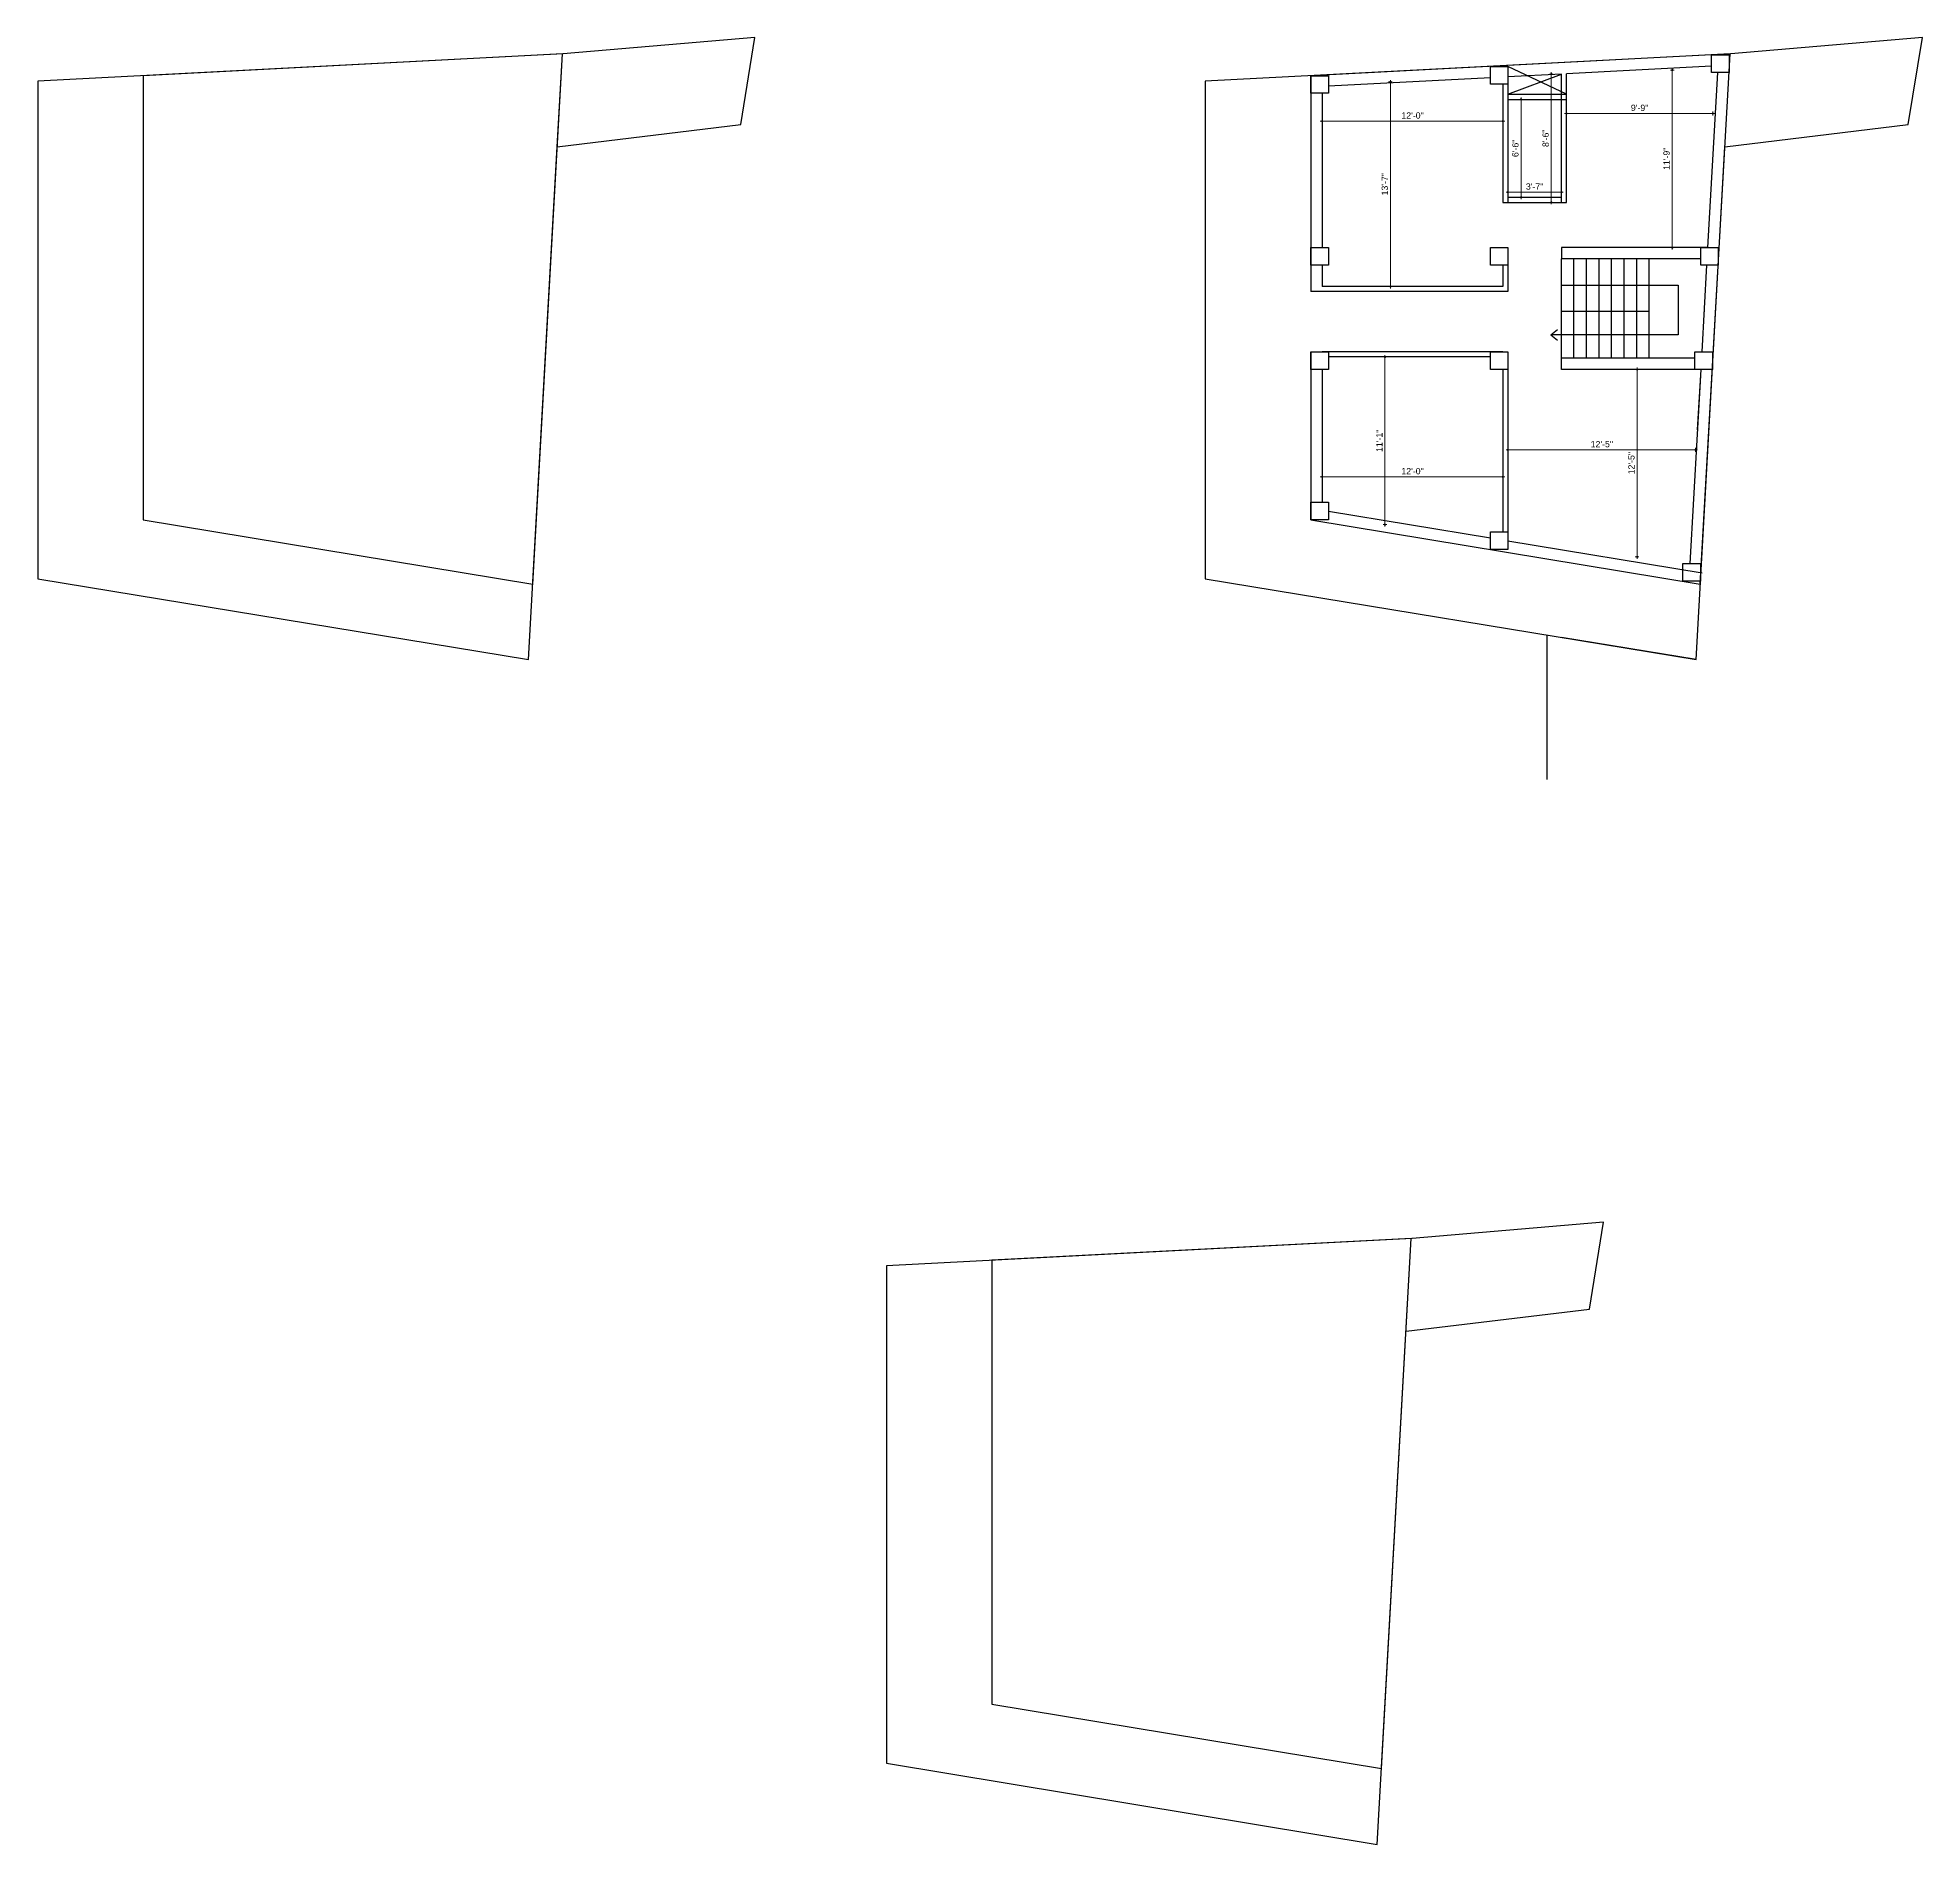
# Model space of a CAD drawing. Header units: inches. Extents: x 21707 to 40312, y -16538 to -7342.
# Drawn here: x 28840 to 30340, y -16538 to -15100 of the extents above; entities that cross this region are included whole.
import ezdxf

# ---------------------------------------------------------------- set-up
doc = ezdxf.new("R2010")
doc.units = ezdxf.units.IN
doc.header["$LTSCALE"] = 0.5
doc.header["$MEASUREMENT"] = 0
doc.header["$PDMODE"] = 66
doc.layers.add('hatch', color=9, linetype='Continuous', lineweight=0)
doc.layers.add('Toilet', color=7, linetype='Continuous', lineweight=25)
doc.styles.get("Standard").update_dxf_attribs({"font": 'arial.ttf'})
doc.dimstyles.new('S8', dxfattribs={"dimtxt": 5, "dimasz": 1, "dimexe": 6, "dimexo": 18, "dimgap": 1.9375, "dimtad": 1, "dimdec": 0, "dimzin": 3, "dimdsep": 46, "dimlunit": 4, "dimtxsty": 'Standard', "dimblk": 'dot 2', "dimcen": 12, "dimse1": 1, "dimse2": 1, "dimclrd": 1, "dimclre": 1, "dimclrt": 256, "dimadec": 0, "dimazin": 0, "dimtfac": 0.75, "dimtdec": 0, "dimtix": 1, "dimtmove": 1, "dimatfit": 3, "dimldrblk": 'DOT', "dimfxl": 1, "dimtolj": 1, "dimtzin": 0, "dimlwd": 9, "dimlwe": 9, "dimarcsym": 0})

msp = doc.modelspace()

# ---------------------------------------------------------------- blocks, each defined once
blk = doc.blocks.new('_Dot')
at = {"color": 0, "linetype": 'ByBlock', "lineweight": -2}
blk.add_line((-0.5, 0), (-1, 0), dxfattribs=at)
at = {"color": 0, "linetype": 'ByBlock', "const_width": 0.5}
blk.add_lwpolyline([(-0.25, 0, 1), (0.25, 0, 1)], format="xyb", close=True, dxfattribs=at)
blk = doc.blocks.new('dot1')
at = {"layer": 'hatch'}
h = blk.add_hatch(color=256, dxfattribs=at)
edge = h.paths.add_edge_path()
edge.add_arc((0, 0), 1, 0, 360)
for p, q in [((3, 0), (-3, 0)), ((0, 3), (0, -3))]:
    blk.add_line(p, q, dxfattribs=at)
blk.add_circle((0, 0), 1, dxfattribs=at)
blk = doc.blocks.new('dot 2')
at = {"layer": 'hatch', "xscale": 0.5, "yscale": 0.5, "zscale": 0.5}
blk.add_blockref('dot1', (0, 0), dxfattribs=at)
blk = doc.blocks.new('*D958')
at = {"layer": 'Defpoints', "color": 0, "transparency": 16777216}
for p in [(30010.6, -15428.4), (30010.6, -15441.7), (30159.9, -15441.7)]:
    blk.add_point(p, dxfattribs=at)
at = {"layer": 'Toilet', "color": 1, "lineweight": 9, "transparency": 16777216}
blk.add_line((30158.9, -15428.4), (30011.6, -15428.4), dxfattribs=at)
at = {"layer": 'Toilet', "color": 1, "lineweight": 9, "transparency": 16777216, "rotation": 180}
blk.add_blockref('dot 2', (30010.6, -15428.4), dxfattribs=at)
at = {"layer": 'Toilet', "color": 1, "lineweight": 9, "transparency": 16777216}
blk.add_blockref('dot 2', (30159.9, -15428.4), dxfattribs=at)
at = {"layer": 'Toilet', "transparency": 16777216, "insert": (30085.3, -15423.9), "char_height": 5, "attachment_point": 5}
blk.add_mtext('\\A1;12\'-5"', dxfattribs=at)
blk = doc.blocks.new('*D959')
at = {"layer": 'Defpoints', "color": 0, "transparency": 16777216}
for p in [(29862.6, -15417.2), (30006.6, -15429), (29862.6, -15449.9)]:
    blk.add_point(p, dxfattribs=at)
at = {"layer": 'Toilet', "color": 1, "lineweight": 9, "transparency": 16777216}
blk.add_line((30005.6, -15449.9), (29863.6, -15449.9), dxfattribs=at)
at = {"layer": 'Toilet', "color": 1, "lineweight": 9, "transparency": 16777216, "rotation": 180}
blk.add_blockref('dot 2', (29862.6, -15449.9), dxfattribs=at)
at = {"layer": 'Toilet', "color": 1, "lineweight": 9, "transparency": 16777216}
blk.add_blockref('dot 2', (30006.6, -15449.9), dxfattribs=at)
at = {"layer": 'Toilet', "transparency": 16777216, "insert": (29934.6, -15445.4), "char_height": 5, "attachment_point": 5}
blk.add_mtext('\\A1;12\'-0"', dxfattribs=at)
blk = doc.blocks.new('*D953')
at = {"layer": 'Defpoints', "color": 0, "transparency": 16777216}
for p in [(29932.1, -15135.6), (29917, -15298.4), (29932.1, -15298.4)]:
    blk.add_point(p, dxfattribs=at)
at = {"layer": 'Toilet', "color": 1, "lineweight": 9, "transparency": 16777216}
blk.add_line((29917, -15136.6), (29917, -15297.4), dxfattribs=at)
for p, rotation in [((29917, -15135.6), 90), ((29917, -15298.4), 270)]:
    blk.add_blockref('dot 2', p, dxfattribs=dict(at, rotation=rotation))
at = {"layer": 'Toilet', "transparency": 16777216, "insert": (29912.5, -15217), "char_height": 5, "attachment_point": 5, "rotation": 90}
blk.add_mtext('\\A1;13\'-7"', dxfattribs=at)
blk = doc.blocks.new('*D954')
at = {"layer": 'Defpoints', "color": 0, "transparency": 16777216}
for p in [(29862.6, -15166.8), (29862.6, -15184.3), (30006.6, -15184.3)]:
    blk.add_point(p, dxfattribs=at)
at = {"layer": 'Toilet', "color": 1, "lineweight": 9, "transparency": 16777216}
blk.add_line((30005.6, -15166.8), (29863.6, -15166.8), dxfattribs=at)
at = {"layer": 'Toilet', "color": 1, "lineweight": 9, "transparency": 16777216, "rotation": 180}
blk.add_blockref('dot 2', (29862.6, -15166.8), dxfattribs=at)
at = {"layer": 'Toilet', "color": 1, "lineweight": 9, "transparency": 16777216}
blk.add_blockref('dot 2', (30006.6, -15166.8), dxfattribs=at)
at = {"layer": 'Toilet', "transparency": 16777216, "insert": (29934.6, -15162.3), "char_height": 5, "attachment_point": 5}
blk.add_mtext('\\A1;12\'-0"', dxfattribs=at)
blk = doc.blocks.new('*D962')
at = {"layer": 'Defpoints', "color": 0, "transparency": 16777216}
for p in [(30057.1, -15160.7), (30057.1, -15180.2), (30173.7, -15197.7)]:
    blk.add_point(p, dxfattribs=at)
at = {"layer": 'Toilet', "color": 1, "lineweight": 9, "transparency": 16777216}
blk.add_line((30172.7, -15160.7), (30058.1, -15160.7), dxfattribs=at)
at = {"layer": 'Toilet', "color": 1, "lineweight": 9, "transparency": 16777216, "rotation": 180}
blk.add_blockref('dot 2', (30057.1, -15160.7), dxfattribs=at)
at = {"layer": 'Toilet', "color": 1, "lineweight": 9, "transparency": 16777216}
blk.add_blockref('dot 2', (30173.7, -15160.7), dxfattribs=at)
at = {"layer": 'Toilet', "transparency": 16777216, "insert": (30115.4, -15156.2), "char_height": 5, "attachment_point": 5}
blk.add_mtext('\\A1;9\'-9"', dxfattribs=at)
blk = doc.blocks.new('*D963')
at = {"layer": 'Defpoints', "color": 0, "transparency": 16777216}
for p in [(30114.9, -15126.1), (30141.4, -15126.1), (30111.6, -15267.4)]:
    blk.add_point(p, dxfattribs=at)
at = {"layer": 'Toilet', "color": 1, "lineweight": 9, "transparency": 16777216}
blk.add_line((30141.4, -15266.4), (30141.4, -15127.1), dxfattribs=at)
for p, rotation in [((30141.4, -15126.1), 90), ((30141.4, -15267.4), 270)]:
    blk.add_blockref('dot 2', p, dxfattribs=dict(at, rotation=rotation))
at = {"layer": 'Toilet', "transparency": 16777216, "insert": (30136.9, -15196.7), "char_height": 5, "attachment_point": 5, "rotation": 90}
blk.add_mtext('\\A1;11\'-9"', dxfattribs=at)
blk = doc.blocks.new('*D969')
at = {"layer": 'Defpoints', "color": 0, "transparency": 16777216}
for p in [(30010.6, -15227.4), (30053.1, -15223.3), (30053.1, -15227.4)]:
    blk.add_point(p, dxfattribs=at)
at = {"layer": 'Toilet', "color": 1, "lineweight": 9, "transparency": 16777216}
blk.add_line((30011.6, -15223.3), (30052.1, -15223.3), dxfattribs=at)
at = {"layer": 'Toilet', "color": 1, "lineweight": 9, "transparency": 16777216, "rotation": 180}
blk.add_blockref('dot 2', (30010.6, -15223.3), dxfattribs=at)
at = {"layer": 'Toilet', "color": 1, "lineweight": 9, "transparency": 16777216}
blk.add_blockref('dot 2', (30053.1, -15223.3), dxfattribs=at)
at = {"layer": 'Toilet', "transparency": 16777216, "insert": (30031.8, -15218.8), "char_height": 5, "attachment_point": 5}
blk.add_mtext('\\A1;3\'-7"', dxfattribs=at)
blk = doc.blocks.new('*D970')
at = {"layer": 'Defpoints', "color": 0, "transparency": 16777216}
for p in [(30106.2, -15364.4), (30087.9, -15513.6), (30113.4, -15513.6)]:
    blk.add_point(p, dxfattribs=at)
at = {"layer": 'Toilet', "color": 1, "lineweight": 9, "transparency": 16777216}
blk.add_line((30113.4, -15365.4), (30113.4, -15512.6), dxfattribs=at)
for p, rotation in [((30113.4, -15364.4), 90), ((30113.4, -15513.6), 270)]:
    blk.add_blockref('dot 2', p, dxfattribs=dict(at, rotation=rotation))
at = {"layer": 'Toilet', "transparency": 16777216, "insert": (30108.9, -15439), "char_height": 5, "attachment_point": 5, "rotation": 90}
blk.add_mtext('\\A1;12\'-5"', dxfattribs=at)
blk = doc.blocks.new('*D972')
at = {"layer": 'Defpoints', "color": 0, "transparency": 16777216}
for p in [(30033.8, -15149.4), (30021, -15227.4), (30033.8, -15227.4)]:
    blk.add_point(p, dxfattribs=at)
at = {"layer": 'Toilet', "color": 1, "lineweight": 9, "transparency": 16777216}
blk.add_line((30021, -15150.4), (30021, -15226.4), dxfattribs=at)
for p, rotation in [((30021, -15149.4), 90), ((30021, -15227.4), 270)]:
    blk.add_blockref('dot 2', p, dxfattribs=dict(at, rotation=rotation))
at = {"layer": 'Toilet', "transparency": 16777216, "insert": (30016.5, -15188.4), "char_height": 5, "attachment_point": 5, "rotation": 90}
blk.add_mtext('\\A1;6\'-6"', dxfattribs=at)
blk = doc.blocks.new('*D973')
at = {"layer": 'Defpoints', "color": 0, "transparency": 16777216}
for p in [(30045.1, -15129.3), (30053.1, -15129.3), (30053.1, -15231.4)]:
    blk.add_point(p, dxfattribs=at)
at = {"layer": 'Toilet', "color": 1, "lineweight": 9, "transparency": 16777216}
blk.add_line((30045.1, -15230.4), (30045.1, -15130.3), dxfattribs=at)
for p, rotation in [((30045.1, -15129.3), 90), ((30045.1, -15231.4), 270)]:
    blk.add_blockref('dot 2', p, dxfattribs=dict(at, rotation=rotation))
at = {"layer": 'Toilet', "transparency": 16777216, "insert": (30040.6, -15180.4), "char_height": 5, "attachment_point": 5, "rotation": 90}
blk.add_mtext('\\A1;8\'-6"', dxfattribs=at)

# ---------------------------------------------------------------- dimensions: what is measured, and where the dimension line sits
at = {"layer": 'Toilet'}
for base, p1, p2, picture, middle in [((30141.4, -15126.1), (30111.6, -15267.4), (30114.9, -15126.1), '*D963', (30136.9, -15196.7)), ((29917, -15298.4), (29932.1, -15135.6), (29932.1, -15298.4), '*D953', (29912.5, -15217)), ((30045.1, -15129.3), (30053.1, -15231.4), (30053.1, -15129.3), '*D973', (30040.6, -15180.4)), ((30021, -15227.4), (30033.8, -15149.4), (30033.8, -15227.4), '*D972', (30016.5, -15188.4)), ((30113.4, -15513.6), (30106.2, -15364.4), (30087.9, -15513.6), '*D970', (30108.9, -15439))]:
    dim = msp.add_linear_dim(base=base, p1=p1, p2=p2, angle=90, dimstyle='S8', override={"dimfxl": 2, "dimfxlon": 1, "dimarcsym": 1}, dxfattribs=at)
    dim.commit()
    dim.dimension.update_dxf_attribs({"geometry": picture, "text_midpoint": middle})
for base, p1, p2, picture, middle in [((30057.1, -15160.7), (30173.7, -15197.7), (30057.1, -15180.2), '*D962', (30115.4, -15156.2)), ((29862.6, -15166.8), (30006.6, -15184.3), (29862.6, -15184.3), '*D954', (29934.6, -15162.3)), ((30053.0864, -15223.3083), (30010.5727, -15227.4343), (30053.0864, -15227.4343), '*D969', (30031.8295, -15218.8162)), ((29862.6, -15449.9), (30006.6, -15429), (29862.6, -15417.2), '*D959', (29934.6, -15445.4)), ((30010.6, -15428.4), (30159.9, -15441.7), (30010.6, -15441.7), '*D958', (30085.3, -15423.9))]:
    dim = msp.add_linear_dim(base=base, p1=p1, p2=p2, dimstyle='S8', override={"dimfxl": 2, "dimfxlon": 1, "dimarcsym": 1}, dxfattribs=at)
    dim.commit()
    dim.dimension.update_dxf_attribs({"geometry": picture, "text_midpoint": middle})
msp.add_linear_dim(base=(29912.6329, -15354.4343), p1=(29932.4467, -15487.9337), p2=(29934.5727, -15354.4343), angle=90, dimstyle='S8', override={"dimfxl": 2, "dimfxlon": 1, "dimarcsym": 1}, dxfattribs=at).render()

# ---------------------------------------------------------------- linework, layer by layer
at = {"layer": 'Toilet'}
for p, q in [((29234.1, -15535.2), (29257.9, -15113.3)), ((30187.5, -15113.3), (29853.6, -15130.6)), ((30057.1, -15145.4), (30010.6, -15123.2)), ((30172.6, -15123.1), (30057.1, -15129.1)), ((30163.7, -15535.2), (30187.5, -15113.3)), ((28924, -15130.6), (28924, -15484)), ((29853.6, -15130.6), (29853.6, -15302.4)), ((29996.6, -15132.2), (29867.6, -15138.9)), ((30006.6, -15137.2), (30006.6, -15231.4)), ((30053.1, -15129.3), (30010.6, -15131.5)), ((30010.6, -15145.4), (30053.1, -15129.3)), ((30010.6, -15131.5), (30010.6, -15231.4)), ((30053.1, -15231.4), (30053.1, -15129.3)), ((30057.1, -15231.4), (30057.1, -15129.1)), ((30169.8, -15267.4), (30177.6, -15128)), ((29862.6, -15144.6), (29862.6, -15267.4)), ((30010.6, -15145.4), (30057.1, -15145.4)), ((30010.6, -15149.4), (30057.1, -15149.4)), ((30010.6, -15227.4), (30053.1, -15227.4)), ((30006.6, -15231.4), (30057.1, -15231.4)), ((30053.1, -15231.4), (30057.1, -15231.4)), ((30010.6, -15267.4), (30010.6, -15302.4)), ((30170, -15267.4), (30053.1, -15267.4)), ((30053.1, -15267.4), (30053.1, -15276.4)), ((29862.6, -15281.4), (29862.6, -15298.4)), ((30006.6, -15281.4), (30006.6, -15298.4)), ((30164, -15276.4), (30053.1, -15276.4)), ((30053.1, -15318.4), (30053.1, -15276.4)), ((30063.1, -15318.4), (30063.1, -15276.4)), ((30073.1, -15318.4), (30073.1, -15276.4)), ((30083.1, -15318.4), (30083.1, -15276.4)), ((30093.1, -15318.4), (30093.1, -15276.4)), ((30103.1, -15318.4), (30103.1, -15276.4)), ((30113.1, -15318.4), (30113.1, -15276.4)), ((30123.1, -15318.4), (30123.1, -15276.4)), ((30165.1, -15350.4), (30169, -15281.4)), ((30010.6, -15302.4), (29853.6, -15302.4)), ((30006.6, -15298.4), (29862.6, -15298.4)), ((30053.1, -15297.4), (30146.1, -15297.4)), ((30146.1, -15297.4), (30146.1, -15336.9)), ((30123.1, -15318.4), (30053.1, -15318.4)), ((30053.1, -15355.4), (30053.1, -15318.4)), ((30063.1, -15355.4), (30063.1, -15318.4)), ((30073.1, -15355.4), (30073.1, -15318.4)), ((30083.1, -15355.4), (30083.1, -15318.4)), ((30093.1, -15355.4), (30093.1, -15318.4)), ((30103.1, -15355.4), (30103.1, -15318.4)), ((30113.1, -15355.4), (30113.1, -15318.4)), ((30123.1, -15355.4), (30123.1, -15318.4)), ((30167.2, -15318.4), (30166.9, -15318.4)), ((30044.7, -15336.9), (30050, -15332.7)), ((30146.1, -15336.9), (30044.7, -15336.9)), ((30044.7, -15336.9), (30050, -15341.1)), ((29853.6, -15350.4), (29853.6, -15484)), ((30006.6, -15350.4), (29862.6, -15350.4)), ((29862.6, -15364.4), (29862.6, -15470)), ((29996.6, -15354.4), (29867.6, -15354.4)), ((30006.6, -15364.4), (30006.6, -15493.6)), ((30010.6, -15350.4), (30010.6, -15493.6)), ((30159.3, -15355.4), (30053.1, -15355.4)), ((30053.1, -15364.4), (30053.1, -15355.4)), ((30159.3, -15364.4), (30053.1, -15364.4)), ((30155.6, -15518.9), (30164.3, -15364.4)), ((30161.6, -15412.4), (30164.3, -15364.4)), ((28924, -15484), (29234.1, -15535.2)), ((29853.6, -15484), (30163.7, -15535.2)), ((29867.6, -15477.2), (29996.6, -15498.5)), ((30010.6, -15500.8), (30165.2, -15526.3)), ((30041.9, -15690.7), (30041.9, -15575.9)), ((30160.3, -15595.4), (30053.1, -15577.8)), ((30086.6, -16043.2), (29934.2, -16056.1)), ((30075.4, -16112.3), (30086.6, -16043.2)), ((29934.2, -16056.1), (29515.7, -16077.9)), ((29906.4, -16538.4), (29933.6, -16056.2)), ((29515.7, -16077.9), (29515.7, -16473.9)), ((29599.7, -16073.5), (29599.7, -16426.9)), ((29929.5, -16130), (30075.4, -16112.3)), ((29599.7, -16426.9), (29909.8, -16478.1)), ((29515.7, -16473.9), (29906.4, -16538.4))]:
    msp.add_line(p, q, dxfattribs=at)
for points in [[(29253.7, -15187.1), (29399.7, -15169.4), (29410.9, -15100.3), (29258.4, -15113.2), (28840, -15135), (28840, -15531), (29230.7, -15595.4)], [(30183.3, -15187.1), (30329.2, -15169.4), (30340.5, -15100.3), (30188, -15113.2), (29769.6, -15135), (29769.6, -15531), (30160.3, -15595.4)], [(29253.7, -15187.1), (29257.9, -15113.3), (28924, -15130.6), (28924, -15484), (29234.1, -15535.2)], [(29996.6, -15123.2), (30010.6, -15123.2), (30010.6, -15137.2), (29996.6, -15137.2)], [(30172.6, -15114), (30186.6, -15114), (30186.6, -15128), (30172.6, -15128)], [(29853.6, -15130.6), (29867.6, -15130.6), (29867.6, -15144.6), (29853.6, -15144.6)], [(29853.6, -15267.4), (29867.6, -15267.4), (29867.6, -15281.4), (29853.6, -15281.4)], [(29996.6, -15267.4), (30010.6, -15267.4), (30010.6, -15281.4), (29996.6, -15281.4)], [(30164, -15267.4), (30178, -15267.4), (30178, -15281.4), (30164, -15281.4)], [(29853.6, -15350.4), (29867.6, -15350.4), (29867.6, -15364.4), (29853.6, -15364.4)], [(29996.6, -15350.4), (30010.6, -15350.4), (30010.6, -15364.4), (29996.6, -15364.4)], [(30159.3, -15350.4), (30173.3, -15350.4), (30173.3, -15364.4), (30159.3, -15364.4)], [(29853.6, -15470), (29867.6, -15470), (29867.6, -15484), (29853.6, -15484)], [(29996.6, -15493.6), (30010.6, -15493.6), (30010.6, -15507.6), (29996.6, -15507.6)], [(30149.8, -15518.9), (30163.8, -15518.9), (30163.8, -15532.9), (30149.8, -15532.9)], [(29933.6, -16056.2), (29599.7, -16073.5), (29599.7, -16426.9), (29909.8, -16478.1)]]:
    msp.add_lwpolyline(points, close=True, dxfattribs=at)

msp.set_redraw_order([(e.dxf.handle, doc.entitydb.next_handle()) for e in msp.query("TEXT MTEXT ATTDEF DIMENSION ARC_DIMENSION")])  # texts and dimensions are drawn at this point

doc.saveas('drawing.dxf')
